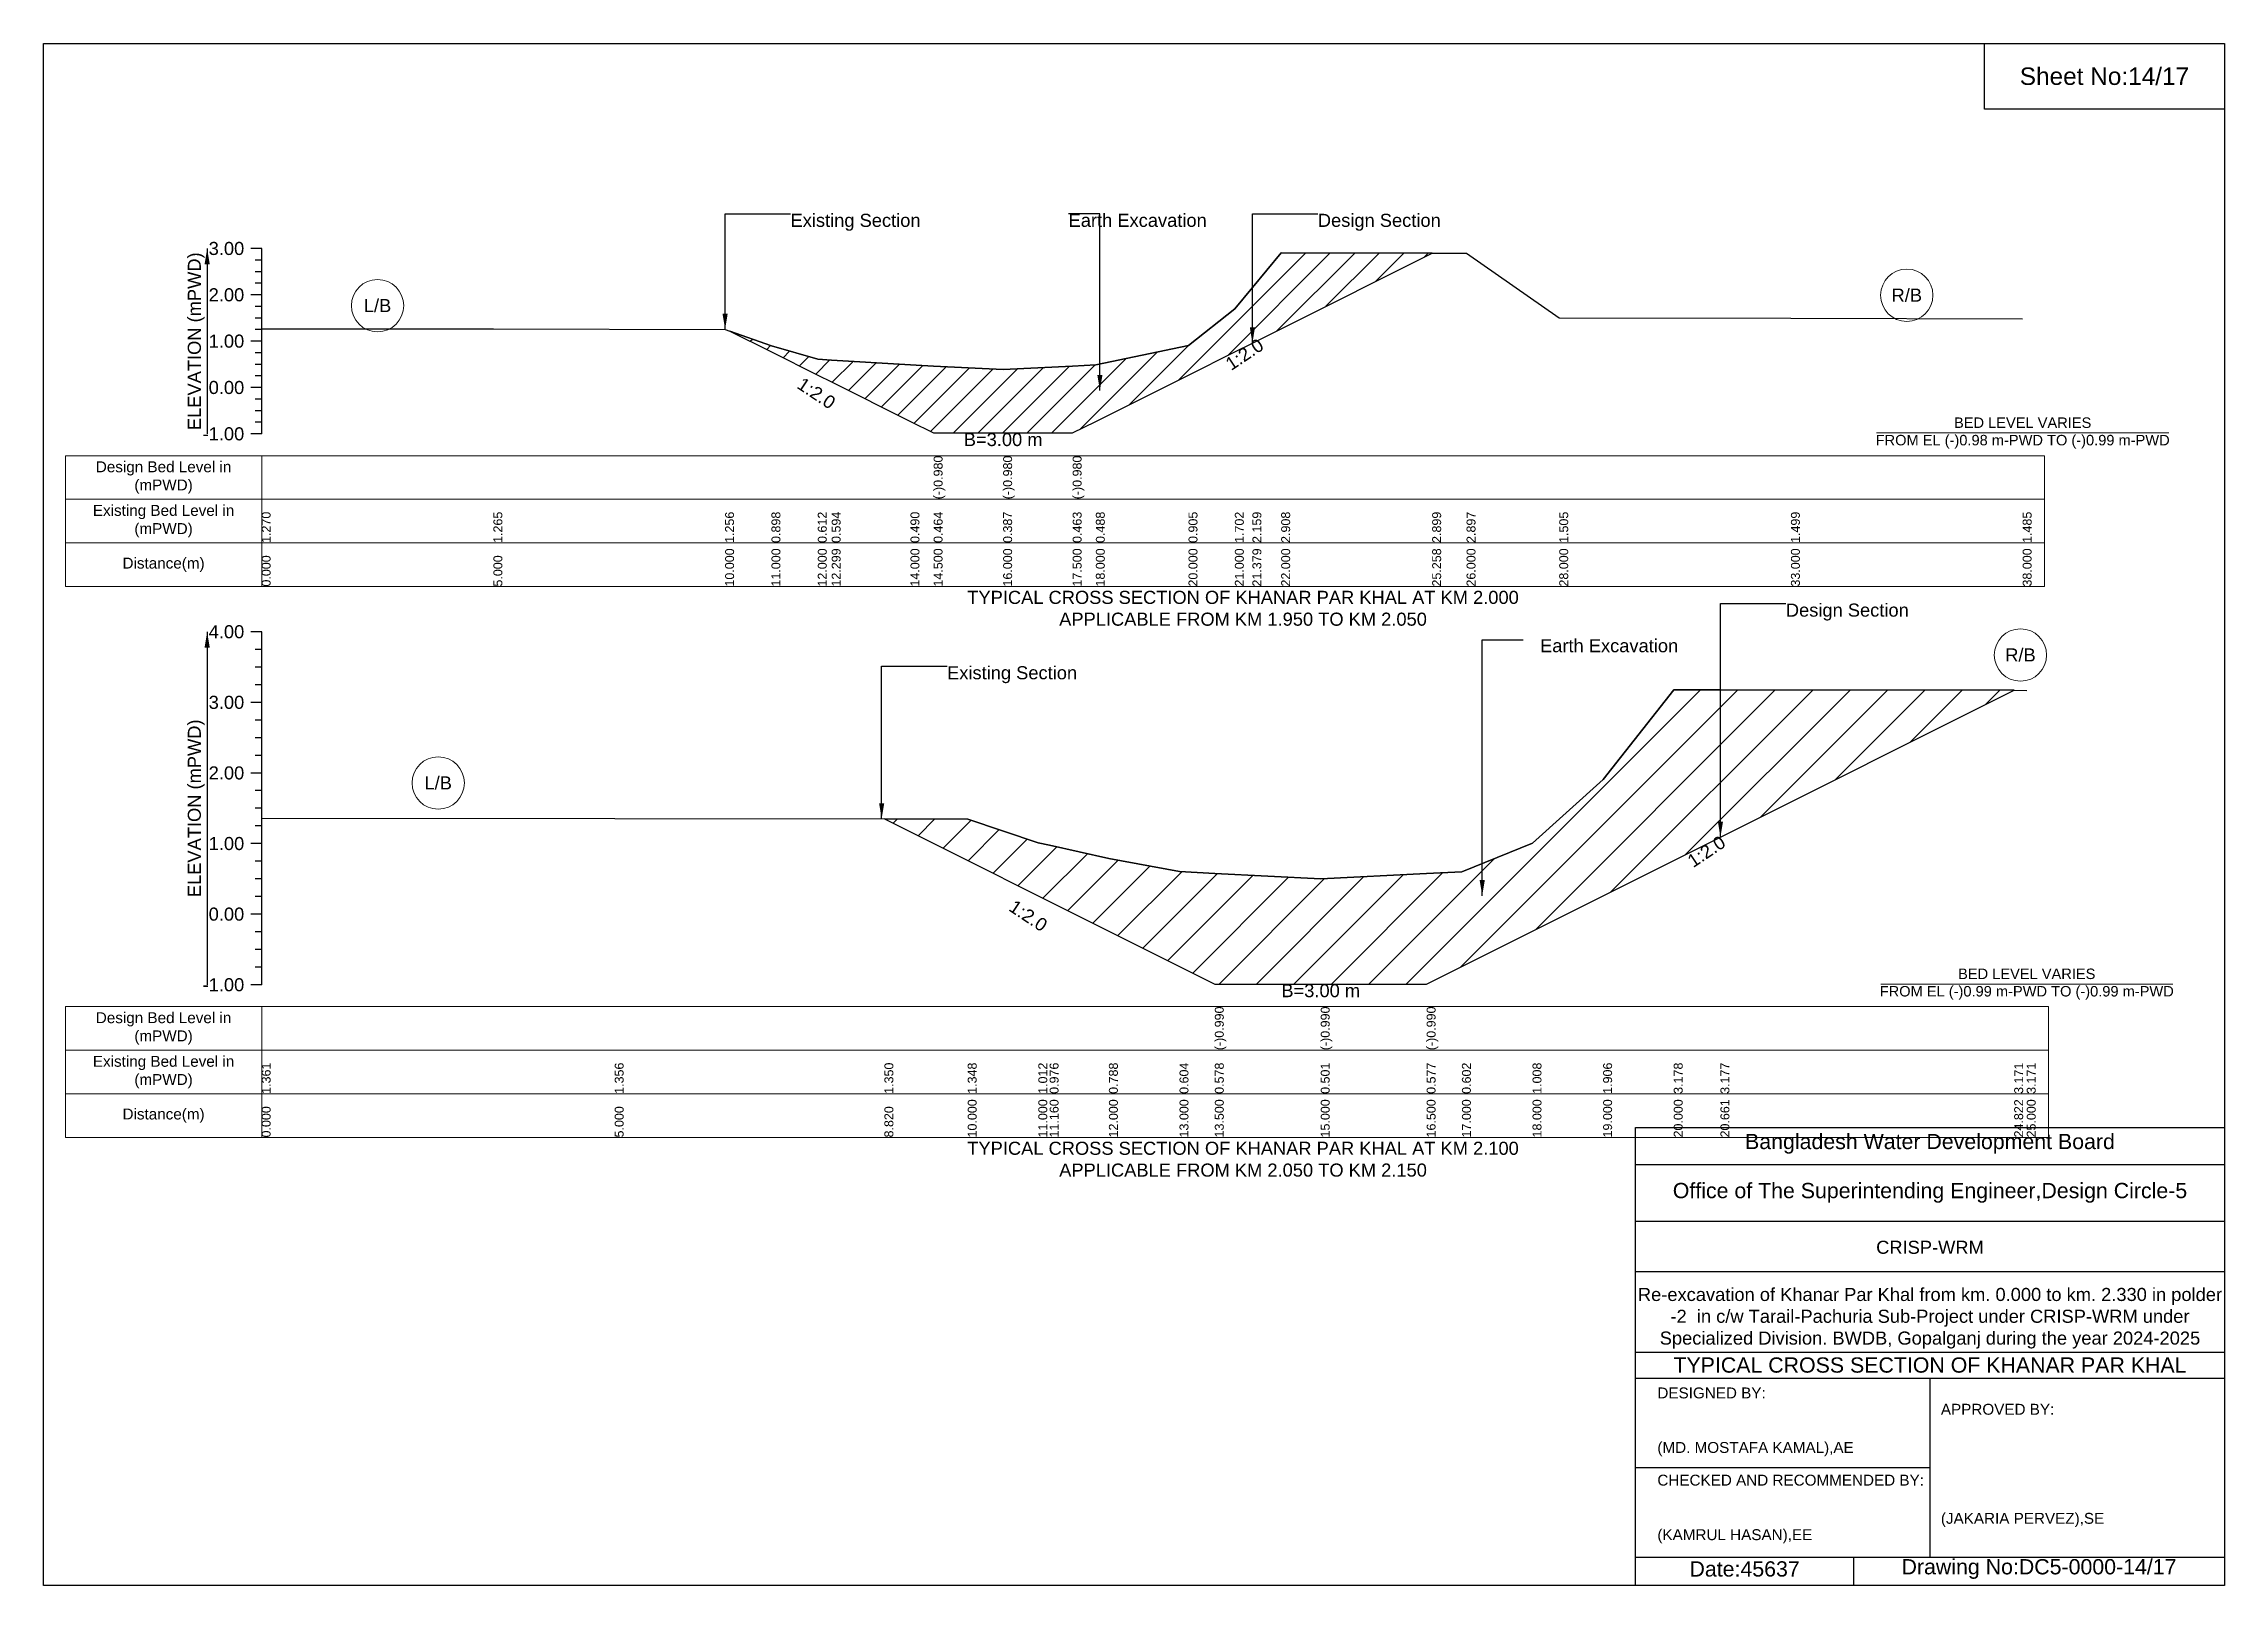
# Model space of a CAD drawing. Header units: inches. Extents: x 91000 to 268000, y -5656 to 7228.
# Drawn here: x 230000 to 238000, y -5656 to 0 of the extents above; entities that cross this region are included whole.
import ezdxf

# ---------------------------------------------------------------- set-up
doc = ezdxf.new("R2010")
doc.units = ezdxf.units.IN
doc.header["$LTSCALE"] = 7
doc.header["$MEASUREMENT"] = 0
for name, color, linetype, lineweight in [('Cross section Data Border', 7, 'Continuous', 9), ('Cross Section Labels', 7, 'Continuous', 9), ('Existing_Bed_Level for Xsection', 7, 'Continuous', 25)]:
    doc.layers.add(name, color=color, linetype=linetype, lineweight=lineweight)
doc.styles.get("Standard").update_dxf_attribs({"font": 'arial.ttf'})
doc.dimstyles.get("Standard").update_dxf_attribs({"dimtxt": 0.18, "dimasz": 0.18, "dimexe": 0.18, "dimexo": 0.0625, "dimgap": 0.09, "dimtad": 0, "dimtih": 1, "dimtoh": 1, "dimdec": 4, "dimzin": 0, "dimdsep": 46, "dimtxsty": 'Standard', "dimcen": 0.09, "dimadec": 0, "dimazin": 0, "dimtfac": 1, "dimtdec": 4, "dimtofl": 0, "dimtmove": 0, "dimatfit": 3, "dimfxl": 1, "dimtolj": 1, "dimtzin": 0, "dimarcsym": 0})

msp = doc.modelspace()

# ---------------------------------------------------------------- texts
at = {"attachment_point": 5}
for s, insert, char_height in [('Sheet No:14/17', (237560, -120), 64), ('Bangladesh Water Development Board', (236920, -4036), 56), ('Office of The Superintending Engineer,Design Circle-5', (236920, -4216), 56)]:
    msp.add_mtext(s, dxfattribs=dict(at, insert=insert, char_height=char_height))
for s, insert, char_height, width, attachment_point in [('CRISP-WRM', (236920, -4416), 48, 2240, 5), ('Re-excavation of Khanar Par Khal from km. 0.000 to km. 2.330 in polder -2  in c/w Tarail-Pachuria Sub-Project under CRISP-WRM under Specialized Division. BWDB, Gopalganj during the year 2024-2025', (236920, -4676), 48, 2160, 5), ('TYPICAL CROSS SECTION OF KHANAR PAR KHAL', (236920, -4848), 56, 2240, 5), ('DESIGNED BY:^J^J^J(MD. MOSTAFA KAMAL),AE', (235920, -5056), 40, 1120, 4), ('APPROVED BY:^J^J^J^J^J^J(JAKARIA PERVEZ),SE', (236960, -5216), 40, 1120, 4), ('CHECKED AND RECOMMENDED BY:^J^J^J(KAMRUL HASAN),EE', (235920, -5376), 40, 1120, 4), ('Date:45637', (236240, -5596), 56, 1120, 5), ('Drawing No:DC5-0000-14/17', (237320, -5596), 56, 1760, 5)]:
    msp.add_mtext(s, dxfattribs=dict(insert=insert, char_height=char_height, width=width, attachment_point=attachment_point))
at = {"layer": 'Cross section Data Border', "char_height": 40, "width": 640, "attachment_point": 5}
for s, insert in [('Design Bed Level in (mPWD)', (230440, -1591.8)), ('Existing Bed Level in (mPWD)', (230440, -1751.8)), ('Distance(m)', (230440, -1911.8)), ('Design Bed Level in (mPWD)', (230440, -3612.8)), ('Existing Bed Level in (mPWD)', (230440, -3772.8)), ('Distance(m)', (230440, -3932.8))]:
    msp.add_mtext(s, dxfattribs=dict(at, insert=insert))
at = {"layer": 'Cross Section Labels'}
for s, insert, char_height, attachment_point in [('Existing Section', (232740, -624.3), 48, 1), ('Earth Excavation', (233760, -624.3), 48, 1), ('Design Section', (234674.4, -624.3), 48, 1), ('L/B', (231225, -961.3), 48, 5), ('R/B', (236835, -923.1), 48, 5), ('B=3.00 m', (233520, -1428.4), 48, 2), ('BED LEVEL VARIES ^JFROM EL (-)0.98 m-PWD TO (-)0.99 m-PWD', (237260, -1428.4), 38.4, 5), ('TYPICAL CROSS SECTION OF KHANAR PAR KHAL AT KM 2.000^JAPPLICABLE FROM KM 1.950 TO KM 2.050', (234400, -2071.8), 48, 5), ('Design Section', (236391.3, -2054.2), 48, 1), ('Earth Excavation', (235489.5, -2184.8), 48, 1), ('R/B', (237252, -2242.9), 48, 5), ('Existing Section', (233314.3, -2284), 48, 1), ('L/B', (231447.5, -2712.4), 48, 5), ('BED LEVEL VARIES ^JFROM EL (-)0.99 m-PWD TO (-)0.99 m-PWD', (237275, -3450.2), 38.4, 5), ('B=3.00 m', (234685, -3450.2), 48, 2), ('TYPICAL CROSS SECTION OF KHANAR PAR KHAL AT KM 2.100^JAPPLICABLE FROM KM 2.050 TO KM 2.150', (234400, -4092.8), 48, 5)]:
    msp.add_mtext(s, dxfattribs=dict(at, insert=insert, char_height=char_height, attachment_point=attachment_point))
at = {"layer": 'Cross Section Labels', "char_height": 48, "attachment_point": 2}
for insert, rotation in [((234391.9, -1119.9), 33.69007), ((232848.4, -1262.6), 326.30993), ((236086.5, -2943.7), 33.69007), ((233625.7, -3179.5), 326.30993)]:
    msp.add_mtext('1:2.0', dxfattribs=dict(at, insert=insert, rotation=rotation))
at = {"layer": 'Existing_Bed_Level for Xsection', "rotation": 90}
for s, insert, char_height, attachment_point in [('ELEVATION (mPWD)', (230560, -1091.8), 48, 5), ('(-)0.980', (233265, -1671.8), 32.8, 1), ('(-)0.980', (233520, -1671.8), 32.8, 1), ('(-)0.980', (233775, -1671.8), 32.8, 1), ('1.270', (230800, -1831.8), 32.8, 1), ('1.265', (231650, -1831.8), 32.8, 1), ('1.256', (232500, -1831.8), 32.8, 1), ('0.898', (232670, -1831.8), 32.8, 1), ('0.612', (232840, -1831.8), 32.8, 1), ('0.594', (232890.9, -1831.8), 32.8, 1), ('0.490', (233180, -1831.8), 32.8, 1), ('0.464', (233265, -1831.8), 32.8, 1), ('0.387', (233520, -1831.8), 32.8, 1), ('0.463', (233775, -1831.8), 32.8, 1), ('0.488', (233860, -1831.8), 32.8, 1), ('0.905', (234200, -1831.8), 32.8, 1), ('1.702', (234370, -1831.8), 32.8, 1), ('2.159', (234434.4, -1831.8), 32.8, 1), ('2.908', (234540, -1831.8), 32.8, 1), ('2.899', (235093.9, -1831.8), 32.8, 1), ('2.897', (235220, -1831.8), 32.8, 1), ('1.505', (235560, -1831.8), 32.8, 1), ('1.499', (236410, -1831.8), 32.8, 1), ('1.485', (237260, -1831.8), 32.8, 1), ('0.000', (230800, -1991.8), 32.8, 1), ('5.000', (231650, -1991.8), 32.8, 1), ('10.000', (232500, -1991.8), 32.8, 1), ('11.000', (232670, -1991.8), 32.8, 1), ('12.000', (232840, -1991.8), 32.8, 1), ('12.299', (232890.9, -1991.8), 32.8, 1), ('14.000', (233180, -1991.8), 32.8, 1), ('14.500', (233265, -1991.8), 32.8, 1), ('16.000', (233520, -1991.8), 32.8, 1), ('17.500', (233775, -1991.8), 32.8, 1), ('18.000', (233860, -1991.8), 32.8, 1), ('20.000', (234200, -1991.8), 32.8, 1), ('21.000', (234370, -1991.8), 32.8, 1), ('21.379', (234434.4, -1991.8), 32.8, 1), ('22.000', (234540, -1991.8), 32.8, 1), ('25.258', (235093.9, -1991.8), 32.8, 1), ('26.000', (235220, -1991.8), 32.8, 1), ('28.000', (235560, -1991.8), 32.8, 1), ('33.000', (236410, -1991.8), 32.8, 1), ('38.000', (237260, -1991.8), 32.8, 1), ('ELEVATION (mPWD)', (230560, -2805.3), 48, 5), ('(-)0.990', (234296.5, -3692.8), 32.8, 1), ('(-)0.990', (234685, -3692.8), 32.8, 1), ('(-)0.990', (235073.5, -3692.8), 32.8, 1), ('1.361', (230800, -3852.8), 32.8, 1), ('1.356', (232095, -3852.8), 32.8, 1), ('1.350', (233084.4, -3852.8), 32.8, 1), ('1.348', (233390, -3852.8), 32.8, 1), ('1.012', (233649, -3852.8), 32.8, 1), ('0.976', (233690.5, -3852.8), 32.8, 1), ('0.788', (233908, -3852.8), 32.8, 1), ('0.604', (234167, -3852.8), 32.8, 1), ('0.578', (234296.5, -3852.8), 32.8, 1), ('0.501', (234685, -3852.8), 32.8, 1), ('0.577', (235073.5, -3852.8), 32.8, 1), ('0.602', (235203, -3852.8), 32.8, 1), ('1.008', (235462, -3852.8), 32.8, 1), ('1.906', (235721, -3852.8), 32.8, 1), ('3.178', (235980, -3852.8), 32.8, 1), ('3.177', (236151.3, -3852.8), 32.8, 1), ('3.171', (237229, -3852.8), 32.8, 1), ('3.171', (237275, -3852.8), 32.8, 1), ('0.000', (230800, -4012.8), 32.8, 1), ('5.000', (232095, -4012.8), 32.8, 1), ('8.820', (233084.4, -4012.8), 32.8, 1), ('10.000', (233390, -4012.8), 32.8, 1), ('11.000', (233649, -4012.8), 32.8, 1), ('11.160', (233690.5, -4012.8), 32.8, 1), ('12.000', (233908, -4012.8), 32.8, 1), ('13.000', (234167, -4012.8), 32.8, 1), ('13.500', (234296.5, -4012.8), 32.8, 1), ('15.000', (234685, -4012.8), 32.8, 1), ('16.500', (235073.5, -4012.8), 32.8, 1), ('17.000', (235203, -4012.8), 32.8, 1), ('18.000', (235462, -4012.8), 32.8, 1), ('19.000', (235721, -4012.8), 32.8, 1), ('20.000', (235980, -4012.8), 32.8, 1), ('20.661', (236151.3, -4012.8), 32.8, 1), ('24.822', (237229, -4012.8), 32.8, 1), ('25.000', (237275, -4012.8), 32.8, 1)]:
    msp.add_mtext(s, dxfattribs=dict(at, insert=insert, char_height=char_height, attachment_point=attachment_point))
at = {"layer": 'Existing_Bed_Level for Xsection', "char_height": 48, "attachment_point": 6}
for s, insert in [('3.00', (230736, -751.8)), ('2.00', (230736, -921.8)), ('1.00', (230736, -1091.8)), ('0.00', (230736, -1261.8)), ('-1.00', (230736, -1431.8)), ('4.00', (230736, -2157.8)), ('3.00', (230736, -2416.8)), ('2.00', (230736, -2675.8)), ('1.00', (230736, -2934.8)), ('0.00', (230736, -3193.8)), ('-1.00', (230736, -3452.8))]:
    msp.add_mtext(s, dxfattribs=dict(at, insert=insert))

# ---------------------------------------------------------------- hatches: boundary and pattern name
at = {"layer": 'Existing_Bed_Level for Xsection'}
h = msp.add_hatch(dxfattribs=at)
h.set_pattern_fill('ANSI31', color=256, scale=510, style=0)
h.paths.add_polyline_path([(232516.8, -1054.3), (232670, -1130.9), (232840, -1215.9), (232890.9, -1241.3), (233180, -1385.9), (233265, -1428.4), (233520, -1428.4), (233775, -1428.4), (233860, -1385.9), (234200, -1215.9), (234370, -1130.9), (234434.4, -1098.7), (234540, -1045.9), (235093.9, -769), (234540, -767.4), (234434.4, -894.7), (234370, -972.5), (234200, -1107.9), (233860, -1178.8), (233775, -1183.1), (233520, -1196), (233265, -1182.9), (233180, -1178.5), (232890.9, -1160.9), (232840, -1157.8), (232670, -1109.1)])
h = msp.add_hatch(dxfattribs=at)
h.set_pattern_fill('ANSI31', color=256, scale=777, style=0)
h.paths.add_polyline_path([(233084.4, -2844.1), (233390, -2996.9), (233649, -3126.4), (233690.5, -3147.2), (233908, -3255.9), (234167, -3385.4), (234296.5, -3450.2), (234685, -3450.2), (235073.5, -3450.2), (235203, -3385.4), (235462, -3255.9), (235721, -3126.4), (235980, -2996.9), (236151.3, -2911.3), (237229, -2372.4), (236151.3, -2370.9), (235980, -2370.7), (235721, -2700.1), (235462, -2932.7), (235203, -3037.8), (235073.5, -3044.4), (234685, -3064), (234296.5, -3044), (234167, -3037.3), (233908, -2989.7), (233690.5, -2940.9), (233649, -2931.7), (233390, -2844.6)])

# ---------------------------------------------------------------- linework, layer by layer
for points in [[(230000, 0), (238000, 0), (238000, -5656), (230000, -5656)], [(237120, 0), (238000, 0), (238000, -240), (237120, -240)]]:
    msp.add_lwpolyline(points, close=True)
for points in [[(235840, -5656), (235840, -3976), (238000, -3976)], [(235840, -4112), (238000, -4112)], [(235840, -4320), (238000, -4320)], [(235840, -4504), (238000, -4504)], [(235840, -4800), (238000, -4800)], [(235840, -4896), (238000, -4896)], [(236920, -4896), (236920, -5552)], [(235840, -5224), (236920, -5224)], [(235840, -5552), (238000, -5552)], [(236640, -5552), (236640, -5656)]]:
    msp.add_lwpolyline(points)
at = {"layer": 'Cross section Data Border'}
for points in [[(230080, -1511.8), (237340, -1511.8), (237340, -1991.8), (230080, -1991.8)], [(230080, -3532.8), (237355, -3532.8), (237355, -4012.8), (230080, -4012.8)]]:
    msp.add_lwpolyline(points, close=True, dxfattribs=at)
for points in [[(230800, -1511.8), (230800, -1991.8)], [(230080, -1671.8), (237340, -1671.8)], [(230080, -1831.8), (237340, -1831.8)], [(230800, -3532.8), (230800, -4012.8)], [(230080, -3692.8), (237355, -3692.8)], [(230080, -3852.8), (237355, -3852.8)]]:
    msp.add_lwpolyline(points, dxfattribs=at)
at = {"layer": 'Cross Section Labels'}
for points in [[(236724.2, -1428.4), (237795.8, -1428.4)], [(236739.2, -3450.2), (237810.8, -3450.2)]]:
    msp.add_lwpolyline(points, dxfattribs=at)
for centre in [(231225, -961.3), (236835, -923.1), (237252, -2242.9), (231447.5, -2712.4)]:
    msp.add_circle(centre, 96, dxfattribs=at)
at = {"layer": 'Existing_Bed_Level for Xsection'}
for points in [[(230800, -751.8), (230760, -751.8)], [(230800, -794.3), (230776, -794.3)], [(230800, -1431.8), (230800, -1261.8), (230800, -1091.8), (230800, -921.8), (230800, -751.8)], [(230800, -1045.9), (231650, -1046.7), (232500, -1048.3), (232516.8, -1054.3), (232670, -1109.1), (232840, -1157.8), (232890.9, -1160.9), (233180, -1178.5), (233265, -1182.9), (233265, -1182.9), (233520, -1196), (233520, -1196), (233775, -1183.1), (233775, -1183.1), (233860, -1178.8), (234200, -1107.9), (234370, -972.5), (234434.4, -894.7), (234540, -767.4), (235093.9, -769), (235220, -769.3), (235560, -1005.9), (236410, -1007), (237260, -1009.3)], [(230800, -836.8), (230776, -836.8)], [(230800, -879.3), (230776, -879.3)], [(230800, -921.8), (230760, -921.8)], [(230800, -964.3), (230776, -964.3)], [(230800, -1006.8), (230776, -1006.8)], [(230800, -1091.8), (230760, -1091.8)], [(230800, -1049.3), (230776, -1049.3)], [(230800, -1134.3), (230776, -1134.3)], [(230800, -1176.8), (230776, -1176.8)], [(230800, -1261.8), (230760, -1261.8)], [(230800, -1219.3), (230776, -1219.3)], [(230800, -1304.3), (230776, -1304.3)], [(230800, -1346.8), (230776, -1346.8)], [(230800, -1431.8), (230760, -1431.8)], [(230800, -1389.3), (230776, -1389.3)], [(230800, -2157.8), (230760, -2157.8)], [(230800, -3452.8), (230800, -3193.8), (230800, -2934.8), (230800, -2675.8), (230800, -2416.8), (230800, -2157.8)], [(230800, -2222.5), (230776, -2222.5)], [(230800, -2287.3), (230776, -2287.3)], [(230800, -2352), (230776, -2352)], [(230800, -2841.3), (232095, -2842.6), (233084.4, -2844.1), (233390, -2844.6), (233649, -2931.7), (233690.5, -2940.9), (233908, -2989.7), (234167, -3037.3), (234296.5, -3044), (234296.5, -3044), (234685, -3064), (234685, -3064), (235073.5, -3044.4), (235073.5, -3044.4), (235203, -3037.8), (235462, -2932.7), (235721, -2700.1), (235980, -2370.7), (236151.3, -2370.9), (237229, -2372.4), (237275, -2372.5)], [(230800, -2416.8), (230760, -2416.8)], [(230800, -2481.5), (230776, -2481.5)], [(230800, -2546.3), (230776, -2546.3)], [(230800, -2611), (230776, -2611)], [(230800, -2675.8), (230760, -2675.8)], [(230800, -2740.5), (230776, -2740.5)], [(230800, -2805.3), (230776, -2805.3)], [(230800, -2870), (230776, -2870)], [(230800, -2934.8), (230760, -2934.8)], [(230800, -2999.5), (230776, -2999.5)], [(230800, -3064.3), (230776, -3064.3)], [(230800, -3193.8), (230760, -3193.8)], [(230800, -3129), (230776, -3129)], [(230800, -3258.5), (230776, -3258.5)], [(230800, -3323.3), (230776, -3323.3)], [(230800, -3388), (230776, -3388)], [(230800, -3452.8), (230760, -3452.8)]]:
    msp.add_lwpolyline(points, dxfattribs=at)
for points in [[(232516.8, -1054.3), (232670, -1130.9), (232840, -1215.9), (232890.9, -1241.3), (233180, -1385.9), (233265, -1428.4), (233265, -1428.4), (233520, -1428.4), (233520, -1428.4), (233775, -1428.4), (233775, -1428.4), (233860, -1385.9), (234200, -1215.9), (234370, -1130.9), (234434.4, -1098.7), (234540, -1045.9), (235093.9, -769), (235093.9, -769), (235093.9, -769), (234540, -767.4), (234434.4, -894.7), (234370, -972.5), (234200, -1107.9), (233860, -1178.8), (233775, -1183.1), (233775, -1183.1), (233520, -1196), (233520, -1196), (233265, -1182.9), (233265, -1182.9), (233180, -1178.5), (232890.9, -1160.9), (232840, -1157.8), (232670, -1109.1)], [(233084.4, -2844.1), (233084.4, -2844.1), (233390, -2996.9), (233649, -3126.4), (233690.5, -3147.2), (233908, -3255.9), (234167, -3385.4), (234296.5, -3450.2), (234296.5, -3450.2), (234685, -3450.2), (234685, -3450.2), (235073.5, -3450.2), (235073.5, -3450.2), (235203, -3385.4), (235462, -3255.9), (235721, -3126.4), (235980, -2996.9), (236151.3, -2911.3), (237229, -2372.4), (236151.3, -2370.9), (235980, -2370.7), (235721, -2700.1), (235462, -2932.7), (235203, -3037.8), (235073.5, -3044.4), (235073.5, -3044.4), (234685, -3064), (234685, -3064), (234296.5, -3044), (234296.5, -3044), (234167, -3037.3), (233908, -2989.7), (233690.5, -2940.9), (233649, -2931.7), (233390, -2844.6), (233084.4, -2844.1)]]:
    msp.add_lwpolyline(points, close=True, dxfattribs=at)

msp.set_redraw_order([(e.dxf.handle, doc.entitydb.next_handle()) for e in msp.query("TEXT MTEXT ATTDEF DIMENSION ARC_DIMENSION")])  # texts and dimensions are drawn at this point

# ---------------------------------------------------------------- leaders
at = {"layer": 'Cross Section Labels', "annotation_type": 0, "has_hookline": 1, "hookline_direction": 0}
for points, text_width in [([(232500, -1048.3), (232500, -624.3), (232739.9, -624.3)], 467.2), ([(233874.9, -1272.8), (233874.9, -624.3), (233759.9, -624.3)], 497), ([(234434.4, -1098.7), (234434.4, -624.3), (234674.3, -624.3)], 441.2), ([(236151.3, -2911.3), (236151.3, -2054.2), (236391.2, -2054.2)], 441.2), ([(235277.4, -3126.4), (235277.4, -2186.9), (235427.2, -2186.9)], 497), ([(233074.3, -2844.1), (233074.3, -2284), (233314.2, -2284)], 467.2)]:
    msp.add_leader(points, dimstyle='Standard', override={"dimasz": 57.6}, dxfattribs=dict(at, text_width=text_width))
at = {"layer": 'Existing_Bed_Level for Xsection'}
for points in [[(230600, -751.8), (230600, -1431.8)], [(230600, -2157.8), (230600, -3452.8)]]:
    msp.add_leader(points, dimstyle='Standard', override={"dimasz": 57.6}, dxfattribs=at)

doc.saveas('drawing.dxf')
